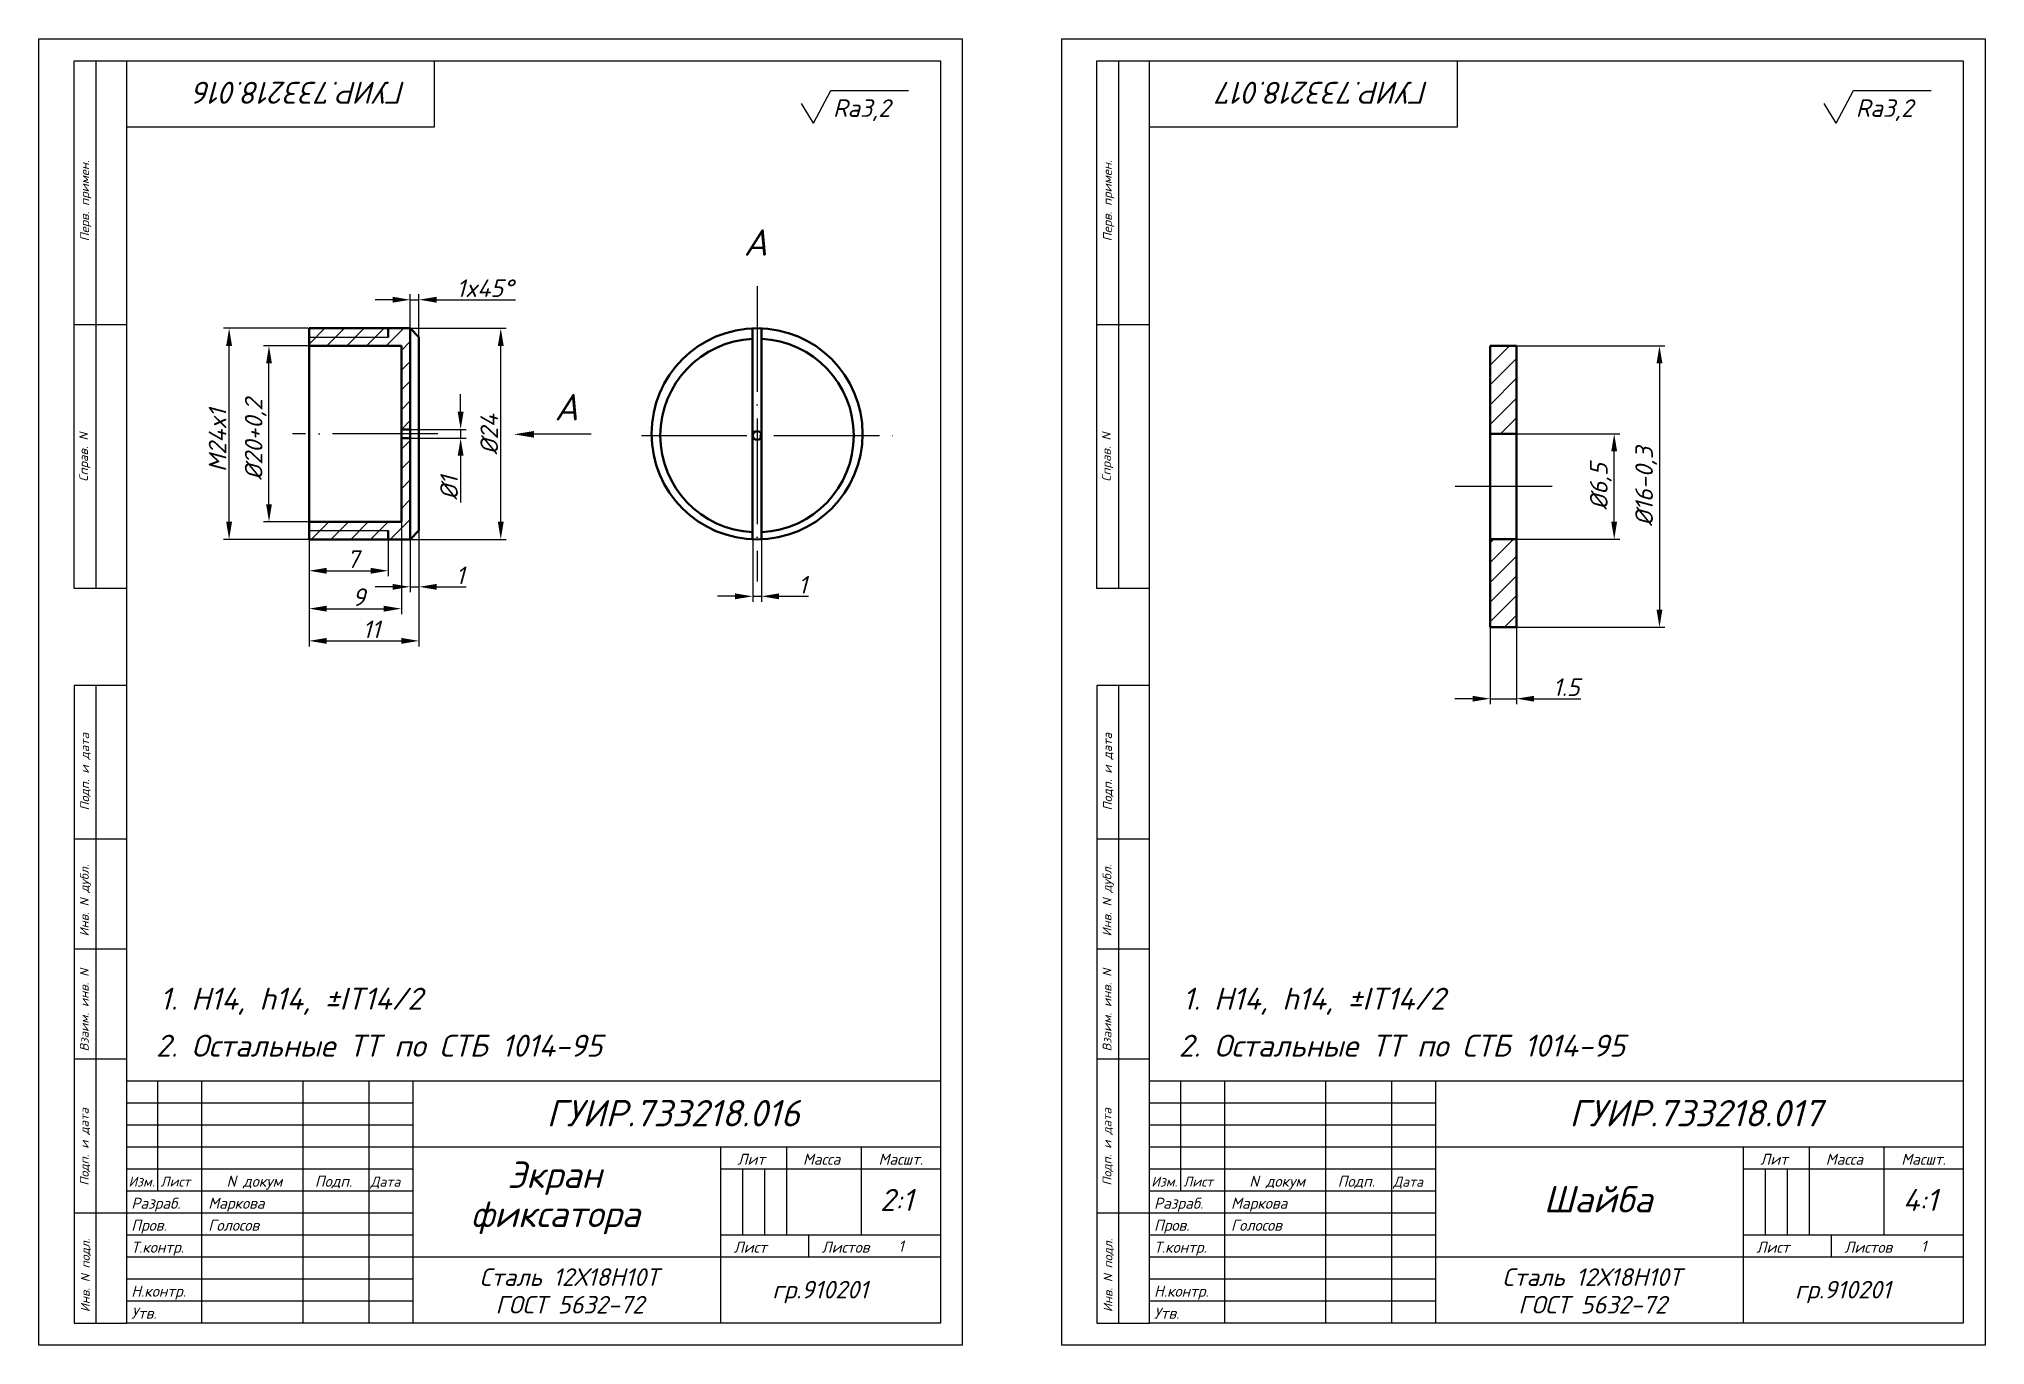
# Model space of a CAD drawing. Header units: millimetres. Extents: x -5427 to 3670, y -5891 to 948.
# Drawn here: x 2513.8 to 2956.4, y -874.2 to -577.2 of the extents above; entities that cross this region are included whole.
import ezdxf
from ezdxf.enums import TextEntityAlignment as Align

# ---------------------------------------------------------------- set-up
doc = ezdxf.new("R2010")
doc.units = ezdxf.units.MM
doc.header["$MEASUREMENT"] = 0
doc.linetypes.add('ACAD_ISO04W100', pattern=[30, 24, -3, 0, -3])
doc.layers.add('оси', color=1, linetype='ACAD_ISO04W100')
doc.layers.add('Толстые', color=7, linetype='Continuous', lineweight=50)
doc.layers.add('Тонкие', color=140, linetype='Continuous', lineweight=25)
doc.styles.get("Standard").update_dxf_attribs({"font": 'isocpeui.ttf'})
doc.styles.add('Для рамки', font='simplex.shx', dxfattribs={"oblique": 15, "height": 4})
doc.dimstyles.new('ISO-25', dxfattribs={"dimtxt": 4, "dimasz": 4, "dimexe": 1.25, "dimexo": 0, "dimtad": 1, "dimtxsty": 'Standard', "dimcen": 2.5, "dimadec": 0, "dimazin": 0, "dimtfac": 1, "dimtmove": 0, "dimatfit": 3, "dimfxl": 1, "dimarcsym": 0})

msp = doc.modelspace()

# ---------------------------------------------------------------- texts
at = {"layer": 'Тонкие'}
for s, p in [('ГУИР.733218.016', (2597.369, -586.924)), ('ГУИР.733218.017', (2829.965, -586.924))]:
    msp.add_text(s, height=5, rotation=180, dxfattribs=at).set_placement(p)
for s, height, p in [('Ra3,2', 4, (2694.397, -594.911)), ('Ra3,2', 4, (2926.993, -594.911)), ('A', 6, (2674.09, -626.47)), ('A', 6, (2631.077, -663.928)), ('1. H14, h14, %%pIT14/2', 5, (2541.313, -797.927)), ('1. H14, h14, %%pIT14/2', 5, (2773.91, -797.927)), ('2. Остальные ТТ по СТБ 1014-95', 5, (2540.414, -808.608)), ('2. Остальные ТТ по СТБ 1014-95', 5, (2773.011, -808.608)), ('ГУИР.733218.016', 6, (2629.264, -824.459)), ('ГУИР.733218.017', 6, (2861.86, -824.459)), ('Изм.', 2.25, (2534.176, -838.142)), ('Лист', 2.25, (2541.463, -838.142)), ('Дата', 2.25, (2589.213, -838.172)), ('Экран', 6, (2620.329, -838.451)), ('Изм.', 2.25, (2766.772, -838.142)), ('Лист', 2.25, (2774.059, -838.142)), ('Дата', 2.25, (2821.809, -838.172)), ('Разраб.', 2.5, (2534.808, -843.186)), ('Маркова', 2.5, (2552.319, -843.186)), ('2:1', 5, (2705.096, -843.684)), ('Разраб.', 2.5, (2767.405, -843.186)), ('Маркова', 2.5, (2784.915, -843.186)), ('Шайба', 6, (2856.023, -844.024)), ('4:1', 5, (2937.692, -843.684)), ('фиксатора', 6, (2612.04, -847.358)), ('Пров.', 2.5, (2534.808, -848.186)), ('Голосов', 2.5, (2552.319, -848.186)), ('Пров.', 2.5, (2767.405, -848.186)), ('Голосов', 2.5, (2784.915, -848.186)), ('Т.контр.', 2.5, (2534.808, -853.186)), ('Лист', 2.5, (2671.808, -853.186)), ('Листов', 2.5, (2691.808, -853.186)), ('1', 2.5, (2709.246, -852.953)), ('Т.контр.', 2.5, (2767.405, -853.186)), ('Лист', 2.5, (2904.405, -853.186)), ('Листов', 2.5, (2924.405, -853.186)), ('1', 2.5, (2941.843, -852.953)), ('Сталь 12Х18Н10Т', 4, (2614.027, -860.729)), ('Сталь 12Х18Н10Т', 4, (2846.623, -860.729)), ('Н.контр.', 2.5, (2534.808, -863.186)), ('ГОСТ 5632-72', 4, (2617.634, -867.009)), ('гр.910201', 4, (2680.593, -863.584)), ('Н.контр.', 2.5, (2767.405, -863.186)), ('ГОСТ 5632-72', 4, (2850.231, -867.009)), ('гр.910201', 4, (2913.19, -863.584)), ('Утв.', 2.5, (2534.808, -868.186)), ('Утв.', 2.5, (2767.405, -868.186))]:
    msp.add_text(s, height=height, dxfattribs=at).set_placement(p)
at = {"layer": 'Тонкие', "linetype": 'Continuous', "style": 'Для рамки', "oblique": 15}
for s, p in [('Перв. примен.', (2525.213, -623.214)), ('Перв. примен.', (2757.81, -623.214)), ('Справ. N', (2524.969, -677.848)), ('Справ. N', (2757.565, -677.848)), ('Подп. и дата', (2525.229, -752.628)), ('Подп. и дата', (2757.825, -752.628)), ('Инв. N дубл.', (2525.131, -781.267)), ('Инв. N дубл.', (2757.728, -781.267)), ('Взаим. инв. N', (2525.131, -807.429)), ('Взаим. инв. N', (2757.728, -807.429)), ('Подп. и дата', (2525.131, -837.929)), ('Подп. и дата', (2757.728, -837.929)), ('Инв. N подл.', (2525.357, -866.7)), ('Инв. N подл.', (2757.953, -866.7))]:
    msp.add_text(s, height=2, rotation=90, dxfattribs=at).set_placement(p)
at = {"layer": 'Тонкие'}
for s, p in [('Лит', (2675.808, -833.186)), ('Масса', (2691.808, -833.186)), ('Масшт.', (2709.808, -833.186)), ('Лит', (2908.405, -833.186)), ('Масса', (2924.405, -833.186)), ('Масшт.', (2942.405, -833.186)), ('N докум', (2562.808, -838.186)), ('Подп.', (2580.808, -838.186)), ('N докум', (2795.405, -838.186)), ('Подп.', (2813.405, -838.186))]:
    msp.add_text(s, height=2.5, dxfattribs=at).set_placement(p, align=Align.CENTER)

# ---------------------------------------------------------------- blocks, each defined once
blk = doc.blocks.new('*D390')
at = {"layer": 'Defpoints', "color": 0, "transparency": 16777216}
for p in [(2566.13, -646.98), (2575.24, -646.98), (2575.24, -686.98)]:
    blk.add_point(p, dxfattribs=at)
at = {"layer": 'Тонкие', "color": 0, "lineweight": -2, "transparency": 16777216}
for p, q in [((2575.24, -646.98), (2564.88, -646.98)), ((2566.13, -682.98), (2566.13, -650.98)), ((2575.24, -686.98), (2564.88, -686.98))]:
    blk.add_line(p, q, dxfattribs=at)
at = {"layer": 'Тонкие', "color": 0, "transparency": 16777216}
for points in [[(2565.47, -650.98), (2566.8, -650.98), (2566.13, -646.98)], [(2565.47, -682.98), (2566.8, -682.98), (2566.13, -686.98)]]:
    blk.add_solid(points, dxfattribs=at)
at = {"layer": 'Тонкие', "color": 0, "transparency": 16777216, "insert": (2563.11, -668.25), "char_height": 4, "attachment_point": 5, "rotation": 90}
blk.add_mtext('%%c20+0,2', dxfattribs=at)
blk = doc.blocks.new('*D391')
at = {"layer": 'Defpoints', "color": 0, "transparency": 16777216}
for p in [(2557.06, -642.98), (2575.01, -642.98), (2575.24, -690.98)]:
    blk.add_point(p, dxfattribs=at)
at = {"layer": 'Тонкие', "color": 0, "lineweight": -2, "transparency": 16777216}
for p, q in [((2575.01, -642.98), (2555.81, -642.98)), ((2557.06, -686.98), (2557.06, -646.98)), ((2575.24, -690.98), (2555.81, -690.98))]:
    blk.add_line(p, q, dxfattribs=at)
at = {"layer": 'Тонкие', "color": 0, "transparency": 16777216}
for points in [[(2556.39, -646.98), (2557.72, -646.98), (2557.06, -642.98)], [(2556.39, -686.98), (2557.72, -686.98), (2557.06, -690.98)]]:
    blk.add_solid(points, dxfattribs=at)
at = {"layer": 'Тонкие', "color": 0, "transparency": 16777216, "insert": (2554.43, -668.47), "char_height": 4, "attachment_point": 5, "rotation": 90}
blk.add_mtext('M24x1', dxfattribs=at)
blk = doc.blocks.new('*D392')
at = {"layer": 'Defpoints', "color": 0, "transparency": 16777216}
for p in [(2597.93, -642.98), (2618.84, -642.98), (2598.24, -690.98)]:
    blk.add_point(p, dxfattribs=at)
at = {"layer": 'Тонкие', "color": 0, "lineweight": -2, "transparency": 16777216}
for p, q in [((2597.93, -642.98), (2620.09, -642.98)), ((2618.84, -686.98), (2618.84, -646.98)), ((2598.24, -690.98), (2620.09, -690.98))]:
    blk.add_line(p, q, dxfattribs=at)
at = {"layer": 'Тонкие', "color": 0, "transparency": 16777216}
for points in [[(2618.18, -646.98), (2619.51, -646.98), (2618.84, -642.98)], [(2618.18, -686.98), (2619.51, -686.98), (2618.84, -690.98)]]:
    blk.add_solid(points, dxfattribs=at)
at = {"layer": 'Тонкие', "color": 0, "transparency": 16777216, "insert": (2616.22, -667.13), "char_height": 4, "attachment_point": 5, "rotation": 90}
blk.add_mtext('%%c24', dxfattribs=at)
blk = doc.blocks.new('*D393')
at = {"layer": 'Defpoints', "color": 0, "transparency": 16777216}
for p in [(2575.24, -690.98), (2593.24, -690.98), (2593.24, -698.12)]:
    blk.add_point(p, dxfattribs=at)
at = {"layer": 'Тонкие', "color": 0, "lineweight": -2, "transparency": 16777216}
for p, q in [((2575.24, -690.98), (2575.24, -699.37)), ((2593.24, -690.98), (2593.24, -699.37)), ((2579.24, -698.12), (2589.24, -698.12))]:
    blk.add_line(p, q, dxfattribs=at)
at = {"layer": 'Тонкие', "color": 0, "transparency": 16777216}
for points in [[(2579.24, -697.45), (2579.24, -698.79), (2575.24, -698.12)], [(2589.24, -697.45), (2589.24, -698.79), (2593.24, -698.12)]]:
    blk.add_solid(points, dxfattribs=at)
at = {"layer": 'Тонкие', "color": 0, "transparency": 16777216, "insert": (2585.2, -695.47), "char_height": 4, "attachment_point": 5}
blk.add_mtext('7', dxfattribs=at)
blk = doc.blocks.new('*D394')
at = {"layer": 'Defpoints', "color": 0, "transparency": 16777216}
for p in [(2596.24, -686.98), (2575.24, -690.98), (2596.24, -706.74)]:
    blk.add_point(p, dxfattribs=at)
at = {"layer": 'Тонкие', "color": 0, "lineweight": -2, "transparency": 16777216}
for p, q in [((2596.24, -686.98), (2596.24, -707.99)), ((2575.24, -690.98), (2575.24, -707.99)), ((2579.24, -706.74), (2592.24, -706.74))]:
    blk.add_line(p, q, dxfattribs=at)
at = {"layer": 'Тонкие', "color": 0, "transparency": 16777216}
for points in [[(2579.24, -706.07), (2579.24, -707.41), (2575.24, -706.74)], [(2592.24, -706.07), (2592.24, -707.41), (2596.24, -706.74)]]:
    blk.add_solid(points, dxfattribs=at)
at = {"layer": 'Тонкие', "color": 0, "transparency": 16777216, "insert": (2586.54, -704.12), "char_height": 4, "attachment_point": 5}
blk.add_mtext('9', dxfattribs=at)
blk = doc.blocks.new('*D395')
at = {"layer": 'Defpoints', "color": 0, "transparency": 16777216}
for p in [(2600.24, -688.98), (2575.24, -690.98), (2600.24, -714.06)]:
    blk.add_point(p, dxfattribs=at)
at = {"layer": 'Тонкие', "color": 0, "lineweight": -2, "transparency": 16777216}
for p, q in [((2600.24, -688.98), (2600.24, -715.31)), ((2575.24, -690.98), (2575.24, -715.31)), ((2579.24, -714.06), (2596.24, -714.06))]:
    blk.add_line(p, q, dxfattribs=at)
at = {"layer": 'Тонкие', "color": 0, "transparency": 16777216}
for points in [[(2579.24, -713.39), (2579.24, -714.73), (2575.24, -714.06)], [(2596.24, -713.39), (2596.24, -714.73), (2600.24, -714.06)]]:
    blk.add_solid(points, dxfattribs=at)
at = {"layer": 'Тонкие', "color": 0, "transparency": 16777216, "insert": (2589.4, -711.43), "char_height": 4, "attachment_point": 5}
blk.add_mtext('11', dxfattribs=at)
blk = doc.blocks.new('*D396')
at = {"layer": 'Defpoints', "color": 0, "transparency": 16777216}
for p in [(2600.24, -636.49), (2598.24, -642.98), (2600.24, -644.98)]:
    blk.add_point(p, dxfattribs=at)
at = {"layer": 'Тонкие', "color": 0, "lineweight": -2, "transparency": 16777216}
for p, q in [((2594.24, -636.49), (2590.24, -636.49)), ((2598.24, -642.98), (2598.24, -635.24)), ((2598.24, -636.49), (2600.24, -636.49)), ((2600.24, -644.98), (2600.24, -635.24)), ((2604.24, -636.49), (2622.18, -636.49))]:
    blk.add_line(p, q, dxfattribs=at)
at = {"layer": 'Тонкие', "color": 0, "transparency": 16777216}
for points in [[(2594.24, -635.82), (2594.24, -637.16), (2598.24, -636.49)], [(2604.24, -635.82), (2604.24, -637.16), (2600.24, -636.49)]]:
    blk.add_solid(points, dxfattribs=at)
at = {"layer": 'Тонкие', "color": 0, "transparency": 16777216, "insert": (2615.21, -633.86), "char_height": 4, "attachment_point": 5}
blk.add_mtext('1x45%%d', dxfattribs=at)
blk = doc.blocks.new('*D397')
at = {"layer": 'Defpoints', "color": 0, "transparency": 16777216}
for p in [(2598.24, -665.98), (2598.24, -667.98), (2609.72, -667.98)]:
    blk.add_point(p, dxfattribs=at)
at = {"layer": 'Тонкие', "color": 0, "lineweight": -2, "transparency": 16777216}
for p, q in [((2609.72, -661.98), (2609.72, -657.98)), ((2598.24, -665.98), (2610.97, -665.98)), ((2598.24, -667.98), (2610.97, -667.98)), ((2609.72, -665.98), (2609.72, -667.98)), ((2609.72, -671.98), (2609.72, -682.63))]:
    blk.add_line(p, q, dxfattribs=at)
at = {"layer": 'Тонкие', "color": 0, "transparency": 16777216}
for points in [[(2609.05, -661.98), (2610.38, -661.98), (2609.72, -665.98)], [(2609.05, -671.98), (2610.38, -671.98), (2609.72, -667.98)]]:
    blk.add_solid(points, dxfattribs=at)
at = {"layer": 'Тонкие', "color": 0, "transparency": 16777216, "insert": (2607.09, -679.31), "char_height": 4, "attachment_point": 5, "rotation": 90}
blk.add_mtext('%%c1', dxfattribs=at)
blk = doc.blocks.new('*D398')
at = {"layer": 'Defpoints', "color": 0, "transparency": 16777216}
for p in [(2676.13, -690.96), (2678.13, -690.96), (2678.13, -703.93)]:
    blk.add_point(p, dxfattribs=at)
at = {"layer": 'Тонкие', "color": 0, "lineweight": -2, "transparency": 16777216}
for p, q in [((2676.13, -690.96), (2676.13, -705.18)), ((2678.13, -690.96), (2678.13, -705.18)), ((2672.13, -703.93), (2668.13, -703.93)), ((2676.13, -703.93), (2678.13, -703.93)), ((2682.13, -703.93), (2688.83, -703.93))]:
    blk.add_line(p, q, dxfattribs=at)
at = {"layer": 'Тонкие', "color": 0, "transparency": 16777216}
for points in [[(2672.13, -703.26), (2672.13, -704.6), (2676.13, -703.93)], [(2682.13, -703.26), (2682.13, -704.6), (2678.13, -703.93)]]:
    blk.add_solid(points, dxfattribs=at)
at = {"layer": 'Тонкие', "color": 0, "transparency": 16777216, "insert": (2687.48, -701.31), "char_height": 4, "attachment_point": 5}
blk.add_mtext('1', dxfattribs=at)
blk = doc.blocks.new('*D399')
at = {"layer": 'Defpoints', "color": 0, "transparency": 16777216}
for p in [(2600.24, -688.98), (2598.24, -690.92), (2600.24, -701.77)]:
    blk.add_point(p, dxfattribs=at)
at = {"layer": 'Тонкие', "color": 0, "lineweight": -2, "transparency": 16777216}
for p, q in [((2600.24, -688.98), (2600.24, -703.02)), ((2598.24, -690.92), (2598.24, -703.02)), ((2594.24, -701.77), (2590.24, -701.77)), ((2598.24, -701.77), (2600.24, -701.77)), ((2604.24, -701.77), (2610.94, -701.77))]:
    blk.add_line(p, q, dxfattribs=at)
at = {"layer": 'Тонкие', "color": 0, "transparency": 16777216}
for points in [[(2594.24, -701.11), (2594.24, -702.44), (2598.24, -701.77)], [(2604.24, -701.11), (2604.24, -702.44), (2600.24, -701.77)]]:
    blk.add_solid(points, dxfattribs=at)
at = {"layer": 'Тонкие', "color": 0, "transparency": 16777216, "insert": (2609.59, -699.15), "char_height": 4, "attachment_point": 5}
blk.add_mtext('1', dxfattribs=at)
blk = doc.blocks.new('*D400')
at = {"layer": 'Defpoints', "color": 0, "transparency": 16777216}
for p in [(2849.84, -666.97), (2872.06, -666.97), (2849.84, -690.97)]:
    blk.add_point(p, dxfattribs=at)
at = {"layer": 'Тонкие', "color": 0, "lineweight": -2, "transparency": 16777216}
for p, q in [((2849.84, -666.97), (2873.31, -666.97)), ((2872.06, -686.97), (2872.06, -670.97)), ((2849.84, -690.97), (2873.31, -690.97))]:
    blk.add_line(p, q, dxfattribs=at)
at = {"layer": 'Тонкие', "color": 0, "transparency": 16777216}
for points in [[(2871.39, -670.97), (2872.72, -670.97), (2872.06, -666.97)], [(2871.39, -686.97), (2872.72, -686.97), (2872.06, -690.97)]]:
    blk.add_solid(points, dxfattribs=at)
at = {"layer": 'Тонкие', "color": 0, "transparency": 16777216, "insert": (2869.03, -678.97), "char_height": 4, "attachment_point": 5, "rotation": 90}
blk.add_mtext('%%c6,5', dxfattribs=at)
blk = doc.blocks.new('*D401')
at = {"layer": 'Defpoints', "color": 0, "transparency": 16777216}
for p in [(2849.84, -646.97), (2849.84, -710.97), (2882.36, -710.97)]:
    blk.add_point(p, dxfattribs=at)
at = {"layer": 'Тонкие', "color": 0, "lineweight": -2, "transparency": 16777216}
for p, q in [((2849.84, -646.97), (2883.61, -646.97)), ((2882.36, -650.97), (2882.36, -706.97)), ((2849.84, -710.97), (2883.61, -710.97))]:
    blk.add_line(p, q, dxfattribs=at)
at = {"layer": 'Тонкие', "color": 0, "transparency": 16777216}
for points in [[(2881.69, -650.97), (2883.02, -650.97), (2882.36, -646.97)], [(2881.69, -706.97), (2883.02, -706.97), (2882.36, -710.97)]]:
    blk.add_solid(points, dxfattribs=at)
at = {"layer": 'Тонкие', "color": 0, "transparency": 16777216, "insert": (2879.33, -678.97), "char_height": 4, "attachment_point": 5, "rotation": 90}
blk.add_mtext('%%c16-0,3', dxfattribs=at)
blk = doc.blocks.new('*D402')
at = {"layer": 'Defpoints', "color": 0, "transparency": 16777216}
for p in [(2843.84, -710.97), (2849.84, -710.97), (2849.84, -727.21)]:
    blk.add_point(p, dxfattribs=at)
at = {"layer": 'Тонкие', "color": 0, "lineweight": -2, "transparency": 16777216}
for p, q in [((2843.84, -710.97), (2843.84, -728.46)), ((2849.84, -710.97), (2849.84, -728.46)), ((2839.84, -727.21), (2835.84, -727.21)), ((2843.84, -727.21), (2849.84, -727.21)), ((2853.84, -727.21), (2864.47, -727.21))]:
    blk.add_line(p, q, dxfattribs=at)
at = {"layer": 'Тонкие', "color": 0, "transparency": 16777216}
for points in [[(2839.84, -726.55), (2839.84, -727.88), (2843.84, -727.21)], [(2853.84, -726.55), (2853.84, -727.88), (2849.84, -727.21)]]:
    blk.add_solid(points, dxfattribs=at)
at = {"layer": 'Тонкие', "color": 0, "transparency": 16777216, "insert": (2861.15, -724.59), "char_height": 4, "attachment_point": 5}
blk.add_mtext('1.5', dxfattribs=at)

# ---------------------------------------------------------------- dimensions: what is measured, and where the dimension line sits
at = {"layer": 'Тонкие'}
for base, p1, p2, text, picture, middle in [((2600.241, -636.489), (2598.241, -642.985), (2600.241, -644.985), '1x45%%d', '*D396', (2615.212, -633.864)), ((2600.241, -701.774), (2598.241, -690.921), (2600.241, -688.985), '1', '*D399', (2609.592, -699.149)), ((2678.128, -703.931), (2676.128, -690.964), (2678.128, -690.964), '1', '*D398', (2687.479, -701.306)), ((2849.837, -727.214), (2843.837, -710.971), (2849.837, -710.971), '1.5', '*D402', (2861.155, -724.589))]:
    dim = msp.add_linear_dim(base=base, p1=p1, p2=p2, text=text, dimstyle='ISO-25', dxfattribs=at)
    dim.commit()
    dim.dimension.update_dxf_attribs({"geometry": picture, "text_midpoint": middle})
for base, p1, p2, text, picture, middle in [((2557.057, -642.985), (2575.242, -690.985), (2575.008, -642.985), 'M24x1', '*D391', (2557.057, -668.473)), ((2618.845, -642.985), (2598.241, -690.985), (2597.927, -642.985), '%%c24', '*D392', (2618.845, -667.125)), ((2566.132, -646.985), (2575.242, -686.985), (2575.242, -646.985), '%%c20+0,2', '*D390', (2566.132, -668.246))]:
    dim = msp.add_linear_dim(base=base, p1=p1, p2=p2, angle=90, text=text, dimstyle='ISO-25', dxfattribs=at)
    dim.commit()
    dim.dimension.update_dxf_attribs({"geometry": picture, "text_midpoint": middle, "dimtype": 160})
for base, p1, p2, text, picture, middle in [((2882.356, -710.971), (2849.837, -646.971), (2849.837, -710.971), '%%c16-0,3', '*D401', (2879.331, -678.971)), ((2609.716, -667.985), (2598.241, -665.985), (2598.241, -667.985), '%%c1', '*D397', (2607.091, -679.305)), ((2872.056, -666.971), (2849.837, -690.971), (2849.837, -666.971), '%%c6,5', '*D400', (2869.031, -678.971))]:
    dim = msp.add_linear_dim(base=base, p1=p1, p2=p2, angle=90, text=text, dimstyle='ISO-25', dxfattribs=at)
    dim.commit()
    dim.dimension.update_dxf_attribs({"geometry": picture, "text_midpoint": middle})
for base, p2, text, picture, middle in [((2596.241, -706.741), (2596.241, -686.985), '9', '*D394', (2586.542, -706.741)), ((2600.241, -714.059), (2600.241, -688.985), '11', '*D395', (2589.401, -714.059)), ((2593.242, -698.121), (2593.242, -690.985), '7', '*D393', (2585.197, -698.121))]:
    dim = msp.add_linear_dim(base=base, p1=(2575.242, -690.985), p2=p2, text=text, dimstyle='ISO-25', dxfattribs=at)
    dim.commit()
    dim.dimension.update_dxf_attribs({"geometry": picture, "text_midpoint": middle, "dimtype": 160})

# ---------------------------------------------------------------- hatches: boundary and pattern name
at = {"layer": 'Тонкие'}
h = msp.add_hatch(dxfattribs=at)
h.set_pattern_fill('ANSI31', color=256, style=0)
h.set_pattern_definition([(45, (0, 397.2326), (-2.245064, 2.245064), [])])
h.paths.add_polyline_path([(2575.242, -644.985), (2575.242, -646.985), (2596.241, -646.985), (2596.241, -665.985), (2598.241, -665.985), (2598.241, -642.985), (2593.242, -642.985), (2593.242, -644.985)])
h.paths.add_polyline_path([(2593.242, -644.985), (2593.242, -642.985), (2575.242, -642.985), (2575.242, -644.985)], flags=16)
h.paths.add_polyline_path([(2593.242, -690.985), (2593.242, -688.985), (2575.242, -688.985), (2575.242, -690.985)])
h.paths.add_polyline_path([(2593.242, -688.985), (2593.242, -690.985), (2598.241, -690.985), (2598.241, -667.985), (2596.241, -667.985), (2596.241, -686.985), (2575.242, -686.985), (2575.242, -688.985)])
h = msp.add_hatch(dxfattribs=at)
h.set_pattern_fill('ANSI31', color=256, style=0)
h.set_pattern_definition([(45, (-13.971, 397.2326), (-2.245064, 2.245064), [])])
h.paths.add_polyline_path([(2849.837, -646.971), (2843.837, -646.971), (2843.837, -666.971), (2849.837, -666.971)])
h.paths.add_polyline_path([(2849.837, -690.971), (2843.837, -690.971), (2843.837, -710.971), (2849.837, -710.971)])

# ---------------------------------------------------------------- linework, layer by layer
for p, q in [((2513.808, -874.186), (2513.808, -577.186)), ((2513.808, -577.186), (2723.808, -577.186)), ((2723.808, -577.186), (2723.808, -874.186)), ((2746.405, -874.186), (2746.405, -577.186)), ((2746.405, -577.186), (2956.405, -577.186)), ((2956.405, -577.186), (2956.405, -874.186)), ((2521.808, -702.186), (2521.808, -582.186)), ((2521.808, -582.186), (2533.808, -582.186)), ((2526.808, -702.186), (2526.808, -582.186)), ((2533.808, -869.186), (2533.808, -582.186)), ((2533.808, -582.186), (2718.808, -582.186)), ((2603.808, -597.186), (2603.808, -582.186)), ((2718.808, -582.186), (2718.808, -869.186)), ((2754.405, -702.186), (2754.405, -582.186)), ((2754.405, -582.186), (2766.405, -582.186)), ((2759.405, -702.186), (2759.405, -582.186)), ((2766.405, -582.186), (2951.405, -582.186)), ((2766.405, -869.186), (2766.405, -582.186)), ((2836.405, -597.186), (2836.405, -582.186)), ((2951.405, -582.186), (2951.405, -869.186)), ((2533.808, -597.186), (2603.808, -597.186)), ((2766.405, -597.186), (2836.405, -597.186)), ((2533.808, -642.186), (2521.808, -642.186)), ((2766.405, -642.186), (2754.405, -642.186)), ((2533.808, -702.186), (2521.808, -702.186)), ((2766.405, -702.186), (2754.405, -702.186)), ((2521.808, -724.186), (2521.808, -869.186)), ((2533.808, -724.186), (2521.808, -724.186)), ((2526.808, -869.186), (2526.808, -724.186)), ((2754.405, -724.186), (2754.405, -869.186)), ((2766.405, -724.186), (2754.405, -724.186)), ((2759.405, -869.186), (2759.405, -724.186)), ((2533.808, -759.186), (2521.808, -759.186)), ((2766.405, -759.186), (2754.405, -759.186)), ((2533.808, -784.186), (2521.808, -784.186)), ((2766.405, -784.186), (2754.405, -784.186)), ((2533.808, -809.186), (2521.808, -809.186)), ((2766.405, -809.186), (2754.405, -809.186)), ((2718.808, -814.186), (2533.808, -814.186)), ((2540.808, -814.186), (2540.808, -839.186)), ((2540.808, -814.186), (2540.808, -839.186)), ((2550.808, -814.186), (2550.808, -869.186)), ((2550.808, -814.186), (2550.808, -869.186)), ((2573.808, -814.186), (2573.808, -869.186)), ((2573.808, -814.186), (2573.808, -869.186)), ((2588.808, -814.186), (2588.808, -869.186)), ((2588.808, -814.186), (2588.808, -869.186)), ((2598.808, -814.186), (2598.808, -869.186)), ((2598.808, -814.186), (2598.808, -869.186)), ((2951.405, -814.186), (2766.405, -814.186)), ((2773.405, -814.186), (2773.405, -839.186)), ((2773.405, -814.186), (2773.405, -839.186)), ((2783.405, -814.186), (2783.405, -869.186)), ((2783.405, -814.186), (2783.405, -869.186)), ((2806.405, -814.186), (2806.405, -869.186)), ((2806.405, -814.186), (2806.405, -869.186)), ((2821.405, -814.186), (2821.405, -869.186)), ((2821.405, -814.186), (2821.405, -869.186)), ((2831.405, -814.186), (2831.405, -869.186)), ((2831.405, -814.186), (2831.405, -869.186)), ((2718.808, -829.186), (2598.808, -829.186)), ((2668.808, -829.186), (2668.808, -869.186)), ((2668.808, -829.186), (2668.808, -869.186)), ((2683.808, -829.186), (2683.808, -849.186)), ((2683.808, -829.186), (2683.808, -849.186)), ((2700.808, -829.186), (2700.808, -849.186)), ((2700.808, -829.186), (2700.808, -849.186)), ((2951.405, -829.186), (2831.405, -829.186)), ((2901.405, -829.186), (2901.405, -869.186)), ((2901.405, -829.186), (2901.405, -869.186)), ((2916.405, -829.186), (2916.405, -849.186)), ((2916.405, -829.186), (2916.405, -849.186)), ((2933.405, -829.186), (2933.405, -849.186)), ((2933.405, -829.186), (2933.405, -849.186)), ((2598.808, -834.186), (2533.808, -834.186)), ((2718.808, -834.186), (2668.808, -834.186)), ((2831.405, -834.186), (2766.405, -834.186)), ((2951.405, -834.186), (2901.405, -834.186)), ((2598.808, -839.186), (2533.808, -839.186)), ((2598.808, -839.186), (2533.808, -839.186)), ((2831.405, -839.186), (2766.405, -839.186)), ((2831.405, -839.186), (2766.405, -839.186)), ((2533.808, -844.186), (2521.808, -844.186)), ((2766.405, -844.186), (2754.405, -844.186)), ((2718.808, -849.186), (2668.808, -849.186)), ((2718.808, -849.186), (2668.808, -849.186)), ((2688.808, -849.186), (2688.808, -854.186)), ((2688.808, -849.186), (2688.808, -854.186)), ((2951.405, -849.186), (2901.405, -849.186)), ((2951.405, -849.186), (2901.405, -849.186)), ((2921.405, -849.186), (2921.405, -854.186)), ((2921.405, -849.186), (2921.405, -854.186)), ((2718.808, -854.186), (2598.808, -854.186)), ((2718.808, -854.186), (2598.808, -854.186)), ((2951.405, -854.186), (2831.405, -854.186)), ((2951.405, -854.186), (2831.405, -854.186)), ((2521.808, -869.186), (2533.808, -869.186)), ((2718.808, -869.186), (2533.808, -869.186)), ((2754.405, -869.186), (2766.405, -869.186)), ((2951.405, -869.186), (2766.405, -869.186)), ((2723.808, -874.186), (2513.808, -874.186)), ((2956.405, -874.186), (2746.405, -874.186))]:
    msp.add_line(p, q)
at = {"layer": 'оси'}
for p, q in [((2677.128, -633.416), (2677.128, -700.554)), ((2604.555, -666.985), (2571.451, -666.985)), ((2650.837, -667.379), (2710.432, -667.379)), ((2857.96, -678.971), (2835.866, -678.971))]:
    msp.add_line(p, q, dxfattribs=at)
at = {"layer": 'Толстые'}
for p, q in [((2598.241, -642.985), (2575.242, -642.985)), ((2575.242, -642.985), (2575.242, -690.985)), ((2593.242, -642.985), (2593.242, -644.985)), ((2600.241, -644.985), (2598.241, -642.985)), ((2598.241, -690.985), (2598.241, -642.985)), ((2600.241, -688.985), (2600.241, -644.985)), ((2676.128, -643.006), (2676.128, -690.964)), ((2678.128, -643.006), (2678.128, -690.964)), ((2596.241, -646.985), (2575.242, -646.985)), ((2596.241, -686.985), (2596.241, -646.985)), ((2849.837, -646.971), (2843.837, -646.971)), ((2843.837, -690.971), (2843.837, -646.971)), ((2849.837, -646.971), (2849.837, -710.971)), ((2598.241, -665.985), (2596.241, -665.985)), ((2598.241, -667.985), (2596.241, -667.985)), ((2849.837, -666.971), (2843.837, -666.971)), ((2596.241, -686.985), (2575.242, -686.985)), ((2593.242, -690.985), (2593.242, -688.985)), ((2598.241, -690.985), (2600.241, -688.985)), ((2598.241, -690.985), (2575.242, -690.985)), ((2843.837, -690.971), (2849.837, -690.971)), ((2843.837, -710.971), (2843.837, -690.971)), ((2849.837, -710.971), (2843.837, -710.971))]:
    msp.add_line(p, q, dxfattribs=at)
for centre, radius in [((2677.128, -666.985), 24), ((2677.128, -667.379), 1)]:
    msp.add_circle(centre, radius, dxfattribs=at)
for start, end in [(92.60525, 267.39475), (272.60525, 87.39475)]:
    msp.add_arc((2677.128, -667.379), 22, start, end, dxfattribs=at)
at = {"layer": 'Тонкие'}
for p, q in [((2689.935, -596.338), (2687.21, -591.883)), ((2689.935, -596.338), (2693.9, -588.913)), ((2693.9, -588.913), (2711.565, -588.917)), ((2922.532, -596.338), (2919.806, -591.883)), ((2922.532, -596.338), (2926.496, -588.913)), ((2926.496, -588.913), (2944.162, -588.917)), ((2575.242, -644.985), (2593.242, -644.985)), ((2639.424, -667.096), (2626.366, -667.096)), ((2575.242, -688.985), (2593.242, -688.985)), ((2598.808, -819.186), (2533.808, -819.186)), ((2831.405, -819.186), (2766.405, -819.186)), ((2598.808, -824.186), (2533.808, -824.186)), ((2831.405, -824.186), (2766.405, -824.186)), ((2598.808, -829.186), (2533.808, -829.186)), ((2831.405, -829.186), (2766.405, -829.186)), ((2673.808, -834.186), (2673.808, -849.186)), ((2673.808, -834.186), (2673.808, -849.186)), ((2678.808, -834.186), (2678.808, -849.186)), ((2678.808, -834.186), (2678.808, -849.186)), ((2906.405, -834.186), (2906.405, -849.186)), ((2906.405, -834.186), (2906.405, -849.186)), ((2911.405, -834.186), (2911.405, -849.186)), ((2911.405, -834.186), (2911.405, -849.186)), ((2598.808, -844.186), (2533.808, -844.186)), ((2598.808, -844.186), (2533.808, -844.186)), ((2831.405, -844.186), (2766.405, -844.186)), ((2831.405, -844.186), (2766.405, -844.186)), ((2598.808, -849.186), (2533.808, -849.186)), ((2598.808, -849.186), (2533.808, -849.186)), ((2831.405, -849.186), (2766.405, -849.186)), ((2831.405, -849.186), (2766.405, -849.186)), ((2598.808, -854.186), (2533.808, -854.186)), ((2598.808, -854.186), (2533.808, -854.186)), ((2831.405, -854.186), (2766.405, -854.186)), ((2831.405, -854.186), (2766.405, -854.186)), ((2598.808, -859.186), (2533.808, -859.186)), ((2598.808, -859.186), (2533.808, -859.186)), ((2831.405, -859.186), (2766.405, -859.186)), ((2831.405, -859.186), (2766.405, -859.186)), ((2598.808, -864.186), (2533.808, -864.186)), ((2598.808, -864.186), (2533.808, -864.186)), ((2831.405, -864.186), (2766.405, -864.186)), ((2831.405, -864.186), (2766.405, -864.186))]:
    msp.add_line(p, q, dxfattribs=at)
msp.add_solid([(2626.366, -666.346), (2626.366, -667.846), (2621.866, -667.096)], dxfattribs=at)

msp.set_redraw_order([(e.dxf.handle, doc.entitydb.next_handle()) for e in msp.query("TEXT MTEXT ATTDEF DIMENSION ARC_DIMENSION")])  # texts and dimensions are drawn at this point

doc.saveas('drawing.dxf')
